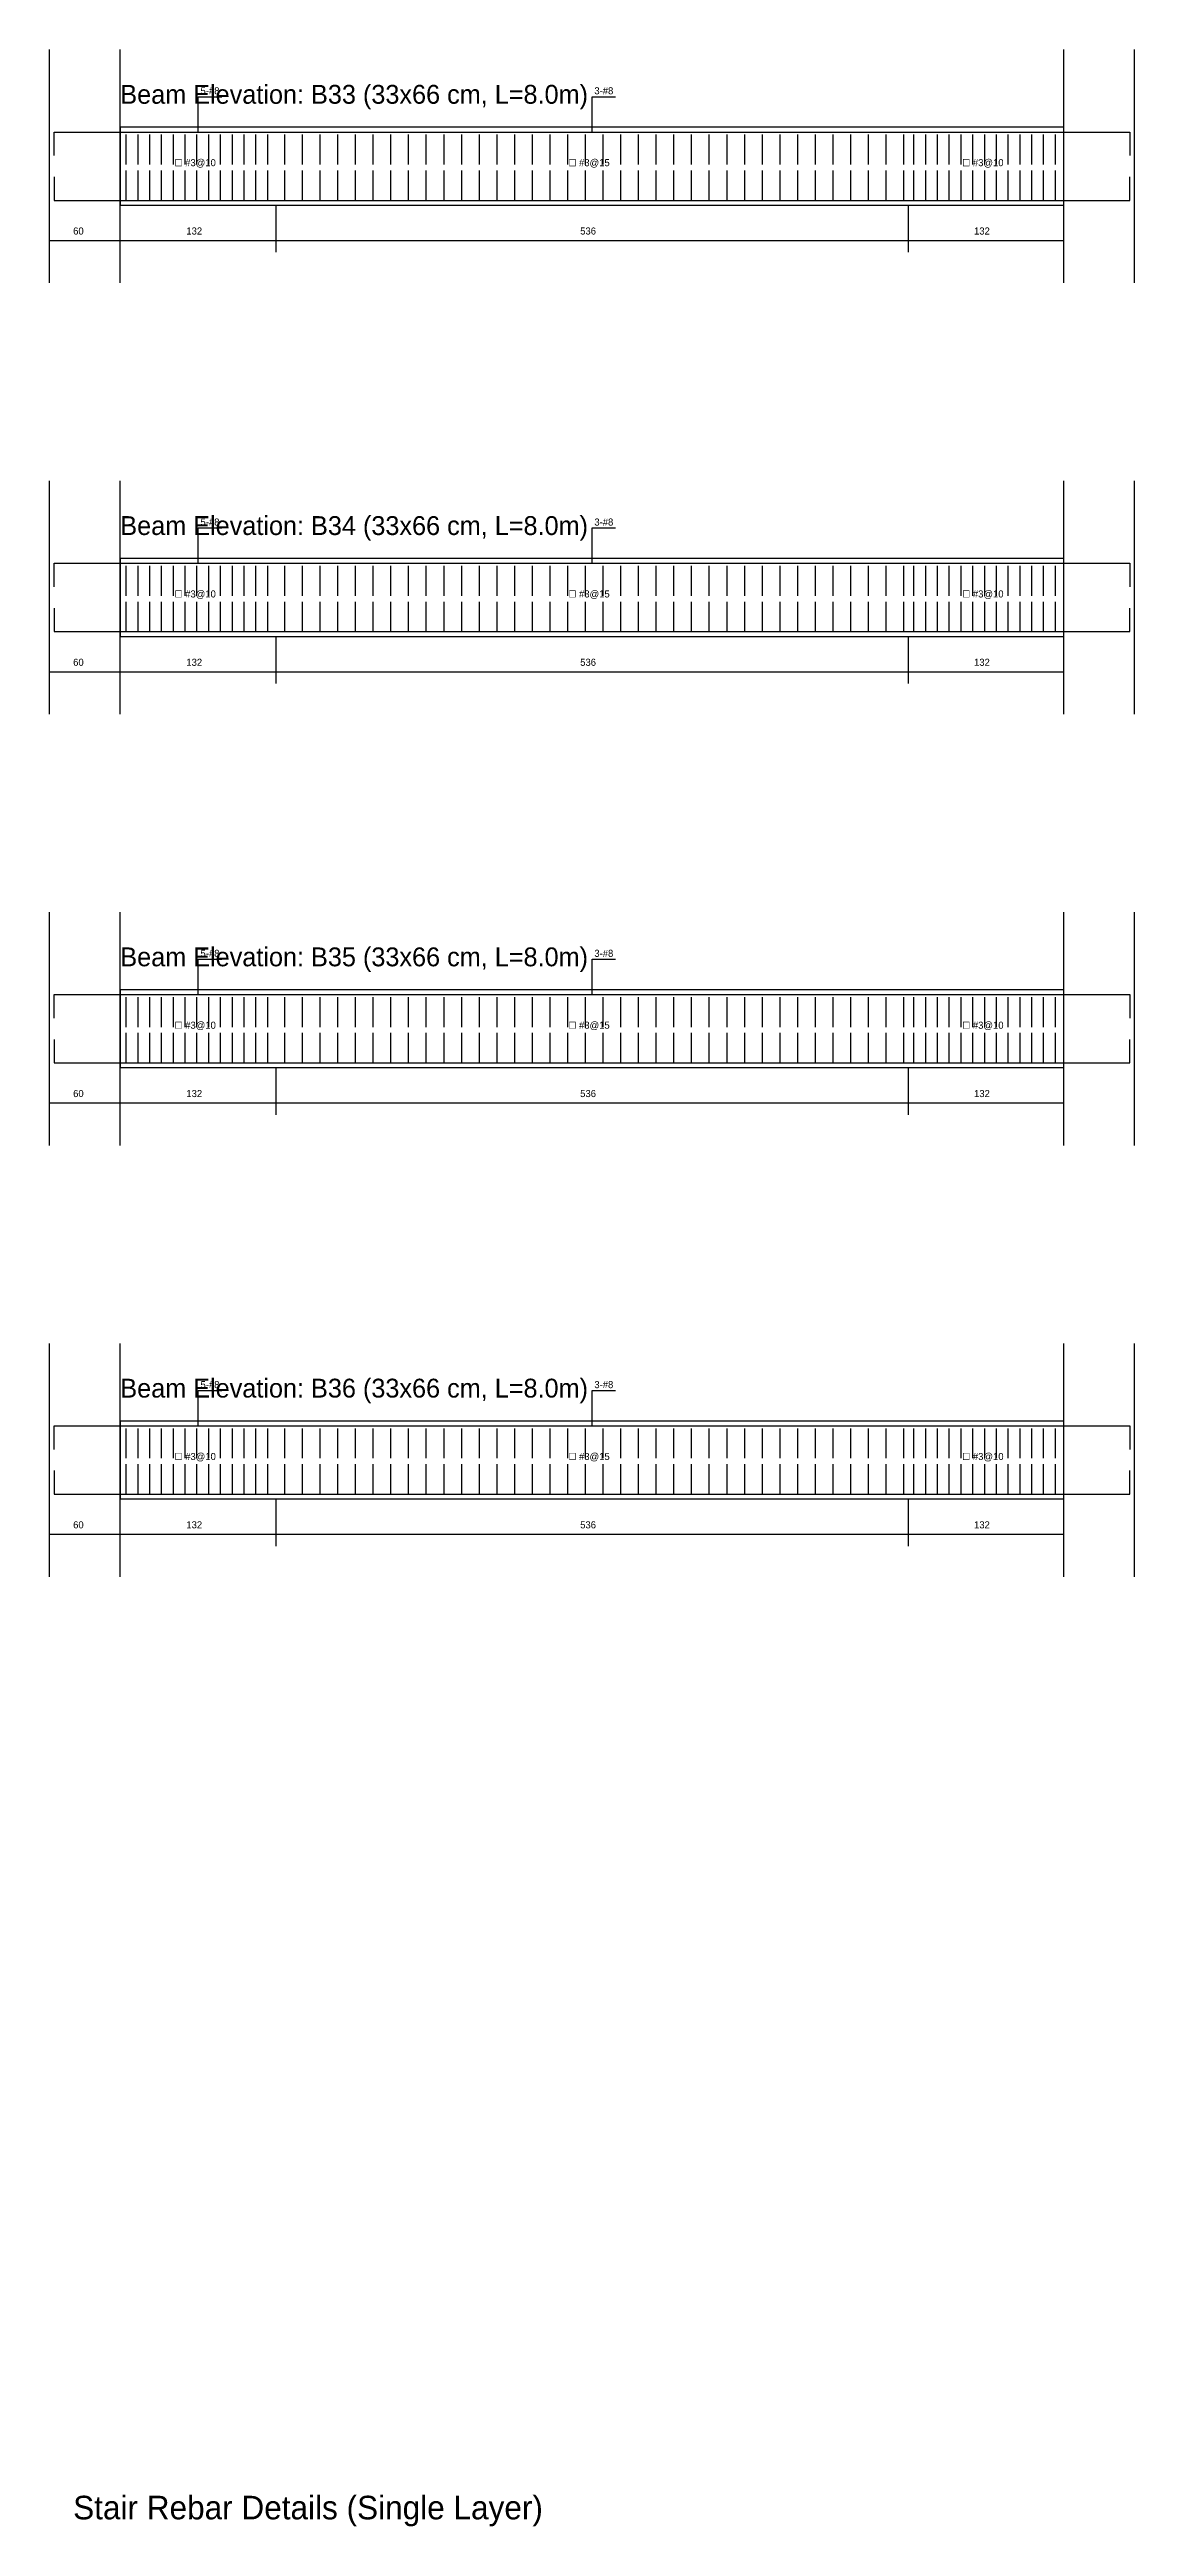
# Model space of a CAD drawing. Header units: metres. Extents: x -3 to 134, y -540 to 10.
# Drawn here: x -3 to 43, y -539.7 to -434.6 of the extents above; entities that cross this region are included whole.
import ezdxf

# ---------------------------------------------------------------- set-up
doc = ezdxf.new("R2010")
doc.units = ezdxf.units.M
doc.linetypes.add('DASHED', pattern=[1.524, 1.27, -0.254])
for name, color, linetype in [('DIMENSIONS', 6, 'Continuous'), ('REBAR_MAIN', 4, 'Continuous'), ('REBAR_SHEAR', 5, 'Continuous'), ('TEXT', 7, 'Continuous'), ('VIEW_BOX', 8, 'Continuous')]:
    doc.layers.add(name, color=color, linetype=linetype)

msp = doc.modelspace()

# ---------------------------------------------------------------- texts
at = {"layer": 'TEXT'}
for s, height, p in [('Beam Elevation: B33 (33x66 cm, L=8.0m)', 0.8, (0, -436.9)), ('5-#8', 0.3, (3.4, -436.5)), ('3-#8', 0.3, (20.1, -436.5)), ('☐ #3@10', 0.3, (2.3, -439.55)), ('☐ #3@15', 0.3, (19, -439.55)), ('☐ #3@10', 0.3, (35.7, -439.55)), ('60', 0.3, (-2, -442.45)), ('132', 0.3, (2.8, -442.45)), ('536', 0.3, (19.5, -442.45)), ('132', 0.3, (36.2, -442.45)), ('Beam Elevation: B34 (33x66 cm, L=8.0m)', 0.8, (0, -455.2)), ('5-#8', 0.3, (3.4, -454.8)), ('3-#8', 0.3, (20.1, -454.8)), ('☐ #3@10', 0.3, (2.3, -457.85)), ('☐ #3@15', 0.3, (19, -457.85)), ('☐ #3@10', 0.3, (35.7, -457.85)), ('60', 0.3, (-2, -460.75)), ('132', 0.3, (2.8, -460.75)), ('536', 0.3, (19.5, -460.75)), ('132', 0.3, (36.2, -460.75)), ('Beam Elevation: B35 (33x66 cm, L=8.0m)', 0.8, (0, -473.5)), ('5-#8', 0.3, (3.4, -473.1)), ('3-#8', 0.3, (20.1, -473.1)), ('☐ #3@10', 0.3, (2.3, -476.15)), ('☐ #3@15', 0.3, (19, -476.15)), ('☐ #3@10', 0.3, (35.7, -476.15)), ('60', 0.3, (-2, -479.05)), ('132', 0.3, (2.8, -479.05)), ('536', 0.3, (19.5, -479.05)), ('132', 0.3, (36.2, -479.05)), ('Beam Elevation: B36 (33x66 cm, L=8.0m)', 0.8, (0, -491.8)), ('5-#8', 0.3, (3.4, -491.4)), ('3-#8', 0.3, (20.1, -491.4)), ('☐ #3@10', 0.3, (2.3, -494.45)), ('☐ #3@15', 0.3, (19, -494.45)), ('☐ #3@10', 0.3, (35.7, -494.45)), ('60', 0.3, (-2, -497.35)), ('132', 0.3, (2.8, -497.35)), ('536', 0.3, (19.5, -497.35)), ('132', 0.3, (36.2, -497.35)), ('Stair Rebar Details (Single Layer)', 1, (-2, -539.4))]:
    msp.add_text(s, height=height, dxfattribs=at).set_placement(p)

# ---------------------------------------------------------------- linework, layer by layer
at = {"layer": 'DIMENSIONS'}
for p, q in [((6.6, -441.2), (6.6, -443.2)), ((33.4, -441.2), (33.4, -443.2)), ((-3, -442.7), (0, -442.7)), ((-3, -444.5), (-3, -443.2)), ((0, -442.7), (40, -442.7)), ((0, -444.5), (0, -443.2)), ((40, -444.5), (40, -443.2)), ((6.6, -459.5), (6.6, -461.5)), ((33.4, -459.5), (33.4, -461.5)), ((-3, -461), (0, -461)), ((0, -461), (40, -461)), ((-3, -462.8), (-3, -461.5)), ((0, -462.8), (0, -461.5)), ((40, -462.8), (40, -461.5)), ((6.6, -477.8), (6.6, -479.8)), ((33.4, -477.8), (33.4, -479.8)), ((-3, -479.3), (0, -479.3)), ((-3, -481.1), (-3, -479.8)), ((0, -479.3), (40, -479.3)), ((0, -481.1), (0, -479.8)), ((40, -481.1), (40, -479.8)), ((6.6, -496.1), (6.6, -498.1)), ((33.4, -496.1), (33.4, -498.1)), ((-3, -497.6), (0, -497.6)), ((-3, -499.4), (-3, -498.1)), ((0, -497.6), (40, -497.6)), ((0, -499.4), (0, -498.1)), ((40, -499.4), (40, -498.1))]:
    msp.add_line(p, q, dxfattribs=at)
at = {"layer": 'REBAR_MAIN'}
for points in [[(-2.8, -439.1), (-2.8, -438.1), (42.8, -438.1), (42.8, -439.1)], [(-2.8, -440), (-2.8, -441), (42.8, -441), (42.8, -440)], [(-2.8, -457.4), (-2.8, -456.4), (42.8, -456.4), (42.8, -457.4)], [(-2.8, -458.3), (-2.8, -459.3), (42.8, -459.3), (42.8, -458.3)], [(-2.8, -475.7), (-2.8, -474.7), (42.8, -474.7), (42.8, -475.7)], [(-2.8, -476.6), (-2.8, -477.6), (42.8, -477.6), (42.8, -476.6)], [(-2.8, -494), (-2.8, -493), (42.8, -493), (42.8, -494)], [(-2.8, -494.9), (-2.8, -495.9), (42.8, -495.9), (42.8, -494.9)]]:
    msp.add_lwpolyline(points, dxfattribs=at)
at = {"layer": 'REBAR_SHEAR', "linetype": 'DASHED'}
for p, q in [((0.25, -441), (0.25, -438.1)), ((0.75, -441), (0.75, -438.1)), ((1.25, -441), (1.25, -438.1)), ((1.75, -441), (1.75, -438.1)), ((2.25, -441), (2.25, -438.1)), ((2.75, -441), (2.75, -438.1)), ((3.25, -441), (3.25, -438.1)), ((3.75, -441), (3.75, -438.1)), ((4.25, -441), (4.25, -438.1)), ((4.75, -441), (4.75, -438.1)), ((5.25, -441), (5.25, -438.1)), ((5.75, -441), (5.75, -438.1)), ((6.25, -441), (6.25, -438.1)), ((6.975, -441), (6.975, -438.1)), ((7.725, -441), (7.725, -438.1)), ((8.475, -441), (8.475, -438.1)), ((9.225, -441), (9.225, -438.1)), ((9.975, -441), (9.975, -438.1)), ((10.725, -441), (10.725, -438.1)), ((11.475, -441), (11.475, -438.1)), ((12.225, -441), (12.225, -438.1)), ((12.975, -441), (12.975, -438.1)), ((13.725, -441), (13.725, -438.1)), ((14.475, -441), (14.475, -438.1)), ((15.225, -441), (15.225, -438.1)), ((15.975, -441), (15.975, -438.1)), ((16.725, -441), (16.725, -438.1)), ((17.475, -441), (17.475, -438.1)), ((18.225, -441), (18.225, -438.1)), ((18.975, -441), (18.975, -438.1)), ((19.725, -441), (19.725, -438.1)), ((20.475, -441), (20.475, -438.1)), ((21.225, -441), (21.225, -438.1)), ((21.975, -441), (21.975, -438.1)), ((22.725, -441), (22.725, -438.1)), ((23.475, -441), (23.475, -438.1)), ((24.225, -441), (24.225, -438.1)), ((24.975, -441), (24.975, -438.1)), ((25.725, -441), (25.725, -438.1)), ((26.475, -441), (26.475, -438.1)), ((27.225, -441), (27.225, -438.1)), ((27.975, -441), (27.975, -438.1)), ((28.725, -441), (28.725, -438.1)), ((29.475, -441), (29.475, -438.1)), ((30.225, -441), (30.225, -438.1)), ((30.975, -441), (30.975, -438.1)), ((31.725, -441), (31.725, -438.1)), ((32.475, -441), (32.475, -438.1)), ((33.225, -441), (33.225, -438.1)), ((33.65, -441), (33.65, -438.1)), ((34.15, -441), (34.15, -438.1)), ((34.65, -441), (34.65, -438.1)), ((35.15, -441), (35.15, -438.1)), ((35.65, -441), (35.65, -438.1)), ((36.15, -441), (36.15, -438.1)), ((36.65, -441), (36.65, -438.1)), ((37.15, -441), (37.15, -438.1)), ((37.65, -441), (37.65, -438.1)), ((38.15, -441), (38.15, -438.1)), ((38.65, -441), (38.65, -438.1)), ((39.15, -441), (39.15, -438.1)), ((39.65, -441), (39.65, -438.1)), ((0.25, -459.3), (0.25, -456.4)), ((0.75, -459.3), (0.75, -456.4)), ((1.25, -459.3), (1.25, -456.4)), ((1.75, -459.3), (1.75, -456.4)), ((2.25, -459.3), (2.25, -456.4)), ((2.75, -459.3), (2.75, -456.4)), ((3.25, -459.3), (3.25, -456.4)), ((3.75, -459.3), (3.75, -456.4)), ((4.25, -459.3), (4.25, -456.4)), ((4.75, -459.3), (4.75, -456.4)), ((5.25, -459.3), (5.25, -456.4)), ((5.75, -459.3), (5.75, -456.4)), ((6.25, -459.3), (6.25, -456.4)), ((6.975, -459.3), (6.975, -456.4)), ((7.725, -459.3), (7.725, -456.4)), ((8.475, -459.3), (8.475, -456.4)), ((9.225, -459.3), (9.225, -456.4)), ((9.975, -459.3), (9.975, -456.4)), ((10.725, -459.3), (10.725, -456.4)), ((11.475, -459.3), (11.475, -456.4)), ((12.225, -459.3), (12.225, -456.4)), ((12.975, -459.3), (12.975, -456.4)), ((13.725, -459.3), (13.725, -456.4)), ((14.475, -459.3), (14.475, -456.4)), ((15.225, -459.3), (15.225, -456.4)), ((15.975, -459.3), (15.975, -456.4)), ((16.725, -459.3), (16.725, -456.4)), ((17.475, -459.3), (17.475, -456.4)), ((18.225, -459.3), (18.225, -456.4)), ((18.975, -459.3), (18.975, -456.4)), ((19.725, -459.3), (19.725, -456.4)), ((20.475, -459.3), (20.475, -456.4)), ((21.225, -459.3), (21.225, -456.4)), ((21.975, -459.3), (21.975, -456.4)), ((22.725, -459.3), (22.725, -456.4)), ((23.475, -459.3), (23.475, -456.4)), ((24.225, -459.3), (24.225, -456.4)), ((24.975, -459.3), (24.975, -456.4)), ((25.725, -459.3), (25.725, -456.4)), ((26.475, -459.3), (26.475, -456.4)), ((27.225, -459.3), (27.225, -456.4)), ((27.975, -459.3), (27.975, -456.4)), ((28.725, -459.3), (28.725, -456.4)), ((29.475, -459.3), (29.475, -456.4)), ((30.225, -459.3), (30.225, -456.4)), ((30.975, -459.3), (30.975, -456.4)), ((31.725, -459.3), (31.725, -456.4)), ((32.475, -459.3), (32.475, -456.4)), ((33.225, -459.3), (33.225, -456.4)), ((33.65, -459.3), (33.65, -456.4)), ((34.15, -459.3), (34.15, -456.4)), ((34.65, -459.3), (34.65, -456.4)), ((35.15, -459.3), (35.15, -456.4)), ((35.65, -459.3), (35.65, -456.4)), ((36.15, -459.3), (36.15, -456.4)), ((36.65, -459.3), (36.65, -456.4)), ((37.15, -459.3), (37.15, -456.4)), ((37.65, -459.3), (37.65, -456.4)), ((38.15, -459.3), (38.15, -456.4)), ((38.65, -459.3), (38.65, -456.4)), ((39.15, -459.3), (39.15, -456.4)), ((39.65, -459.3), (39.65, -456.4)), ((0.25, -477.6), (0.25, -474.7)), ((0.75, -477.6), (0.75, -474.7)), ((1.25, -477.6), (1.25, -474.7)), ((1.75, -477.6), (1.75, -474.7)), ((2.25, -477.6), (2.25, -474.7)), ((2.75, -477.6), (2.75, -474.7)), ((3.25, -477.6), (3.25, -474.7)), ((3.75, -477.6), (3.75, -474.7)), ((4.25, -477.6), (4.25, -474.7)), ((4.75, -477.6), (4.75, -474.7)), ((5.25, -477.6), (5.25, -474.7)), ((5.75, -477.6), (5.75, -474.7)), ((6.25, -477.6), (6.25, -474.7)), ((6.975, -477.6), (6.975, -474.7)), ((7.725, -477.6), (7.725, -474.7)), ((8.475, -477.6), (8.475, -474.7)), ((9.225, -477.6), (9.225, -474.7)), ((9.975, -477.6), (9.975, -474.7)), ((10.725, -477.6), (10.725, -474.7)), ((11.475, -477.6), (11.475, -474.7)), ((12.225, -477.6), (12.225, -474.7)), ((12.975, -477.6), (12.975, -474.7)), ((13.725, -477.6), (13.725, -474.7)), ((14.475, -477.6), (14.475, -474.7)), ((15.225, -477.6), (15.225, -474.7)), ((15.975, -477.6), (15.975, -474.7)), ((16.725, -477.6), (16.725, -474.7)), ((17.475, -477.6), (17.475, -474.7)), ((18.225, -477.6), (18.225, -474.7)), ((18.975, -477.6), (18.975, -474.7)), ((19.725, -477.6), (19.725, -474.7)), ((20.475, -477.6), (20.475, -474.7)), ((21.225, -477.6), (21.225, -474.7)), ((21.975, -477.6), (21.975, -474.7)), ((22.725, -477.6), (22.725, -474.7)), ((23.475, -477.6), (23.475, -474.7)), ((24.225, -477.6), (24.225, -474.7)), ((24.975, -477.6), (24.975, -474.7)), ((25.725, -477.6), (25.725, -474.7)), ((26.475, -477.6), (26.475, -474.7)), ((27.225, -477.6), (27.225, -474.7)), ((27.975, -477.6), (27.975, -474.7)), ((28.725, -477.6), (28.725, -474.7)), ((29.475, -477.6), (29.475, -474.7)), ((30.225, -477.6), (30.225, -474.7)), ((30.975, -477.6), (30.975, -474.7)), ((31.725, -477.6), (31.725, -474.7)), ((32.475, -477.6), (32.475, -474.7)), ((33.225, -477.6), (33.225, -474.7)), ((33.65, -477.6), (33.65, -474.7)), ((34.15, -477.6), (34.15, -474.7)), ((34.65, -477.6), (34.65, -474.7)), ((35.15, -477.6), (35.15, -474.7)), ((35.65, -477.6), (35.65, -474.7)), ((36.15, -477.6), (36.15, -474.7)), ((36.65, -477.6), (36.65, -474.7)), ((37.15, -477.6), (37.15, -474.7)), ((37.65, -477.6), (37.65, -474.7)), ((38.15, -477.6), (38.15, -474.7)), ((38.65, -477.6), (38.65, -474.7)), ((39.15, -477.6), (39.15, -474.7)), ((39.65, -477.6), (39.65, -474.7)), ((0.25, -495.9), (0.25, -493)), ((0.75, -495.9), (0.75, -493)), ((1.25, -495.9), (1.25, -493)), ((1.75, -495.9), (1.75, -493)), ((2.25, -495.9), (2.25, -493)), ((2.75, -495.9), (2.75, -493)), ((3.25, -495.9), (3.25, -493)), ((3.75, -495.9), (3.75, -493)), ((4.25, -495.9), (4.25, -493)), ((4.75, -495.9), (4.75, -493)), ((5.25, -495.9), (5.25, -493)), ((5.75, -495.9), (5.75, -493)), ((6.25, -495.9), (6.25, -493)), ((6.975, -495.9), (6.975, -493)), ((7.725, -495.9), (7.725, -493)), ((8.475, -495.9), (8.475, -493)), ((9.225, -495.9), (9.225, -493)), ((9.975, -495.9), (9.975, -493)), ((10.725, -495.9), (10.725, -493)), ((11.475, -495.9), (11.475, -493)), ((12.225, -495.9), (12.225, -493)), ((12.975, -495.9), (12.975, -493)), ((13.725, -495.9), (13.725, -493)), ((14.475, -495.9), (14.475, -493)), ((15.225, -495.9), (15.225, -493)), ((15.975, -495.9), (15.975, -493)), ((16.725, -495.9), (16.725, -493)), ((17.475, -495.9), (17.475, -493)), ((18.225, -495.9), (18.225, -493)), ((18.975, -495.9), (18.975, -493)), ((19.725, -495.9), (19.725, -493)), ((20.475, -495.9), (20.475, -493)), ((21.225, -495.9), (21.225, -493)), ((21.975, -495.9), (21.975, -493)), ((22.725, -495.9), (22.725, -493)), ((23.475, -495.9), (23.475, -493)), ((24.225, -495.9), (24.225, -493)), ((24.975, -495.9), (24.975, -493)), ((25.725, -495.9), (25.725, -493)), ((26.475, -495.9), (26.475, -493)), ((27.225, -495.9), (27.225, -493)), ((27.975, -495.9), (27.975, -493)), ((28.725, -495.9), (28.725, -493)), ((29.475, -495.9), (29.475, -493)), ((30.225, -495.9), (30.225, -493)), ((30.975, -495.9), (30.975, -493)), ((31.725, -495.9), (31.725, -493)), ((32.475, -495.9), (32.475, -493)), ((33.225, -495.9), (33.225, -493)), ((33.65, -495.9), (33.65, -493)), ((34.15, -495.9), (34.15, -493)), ((34.65, -495.9), (34.65, -493)), ((35.15, -495.9), (35.15, -493)), ((35.65, -495.9), (35.65, -493)), ((36.15, -495.9), (36.15, -493)), ((36.65, -495.9), (36.65, -493)), ((37.15, -495.9), (37.15, -493)), ((37.65, -495.9), (37.65, -493)), ((38.15, -495.9), (38.15, -493)), ((38.65, -495.9), (38.65, -493)), ((39.15, -495.9), (39.15, -493)), ((39.65, -495.9), (39.65, -493))]:
    msp.add_line(p, q, dxfattribs=at)
at = {"layer": 'TEXT'}
for p, q in [((3.3, -438.1), (3.3, -436.6)), ((3.3, -436.6), (4.3, -436.6)), ((20, -438.1), (20, -436.6)), ((20, -436.6), (21, -436.6)), ((3.3, -456.4), (3.3, -454.9)), ((3.3, -454.9), (4.3, -454.9)), ((20, -456.4), (20, -454.9)), ((20, -454.9), (21, -454.9)), ((3.3, -474.7), (3.3, -473.2)), ((3.3, -473.2), (4.3, -473.2)), ((20, -474.7), (20, -473.2)), ((20, -473.2), (21, -473.2)), ((3.3, -493), (3.3, -491.5)), ((3.3, -491.5), (4.3, -491.5)), ((20, -493), (20, -491.5)), ((20, -491.5), (21, -491.5))]:
    msp.add_line(p, q, dxfattribs=at)
at = {"layer": 'VIEW_BOX'}
for p, q in [((-3, -444.5), (-3, -434.6)), ((0, -444.5), (0, -434.6)), ((40, -444.5), (40, -434.6)), ((43, -444.5), (43, -434.6)), ((-3, -462.8), (-3, -452.9)), ((0, -462.8), (0, -452.9)), ((40, -462.8), (40, -452.9)), ((43, -462.8), (43, -452.9)), ((-3, -481.1), (-3, -471.2)), ((0, -481.1), (0, -471.2)), ((40, -481.1), (40, -471.2)), ((43, -481.1), (43, -471.2)), ((-3, -499.4), (-3, -489.5)), ((0, -499.4), (0, -489.5)), ((40, -499.4), (40, -489.5)), ((43, -499.4), (43, -489.5))]:
    msp.add_line(p, q, dxfattribs=at)
for points in [[(0, -441.2), (40, -441.2), (40, -437.9), (0, -437.9), (0, -441.2)], [(0, -459.5), (40, -459.5), (40, -456.2), (0, -456.2), (0, -459.5)], [(0, -477.8), (40, -477.8), (40, -474.5), (0, -474.5), (0, -477.8)], [(0, -496.1), (40, -496.1), (40, -492.8), (0, -492.8), (0, -496.1)]]:
    msp.add_lwpolyline(points, dxfattribs=at)

msp.set_redraw_order([(e.dxf.handle, doc.entitydb.next_handle()) for e in msp.query("TEXT MTEXT ATTDEF DIMENSION ARC_DIMENSION")])  # texts and dimensions are drawn at this point

doc.saveas('drawing.dxf')
